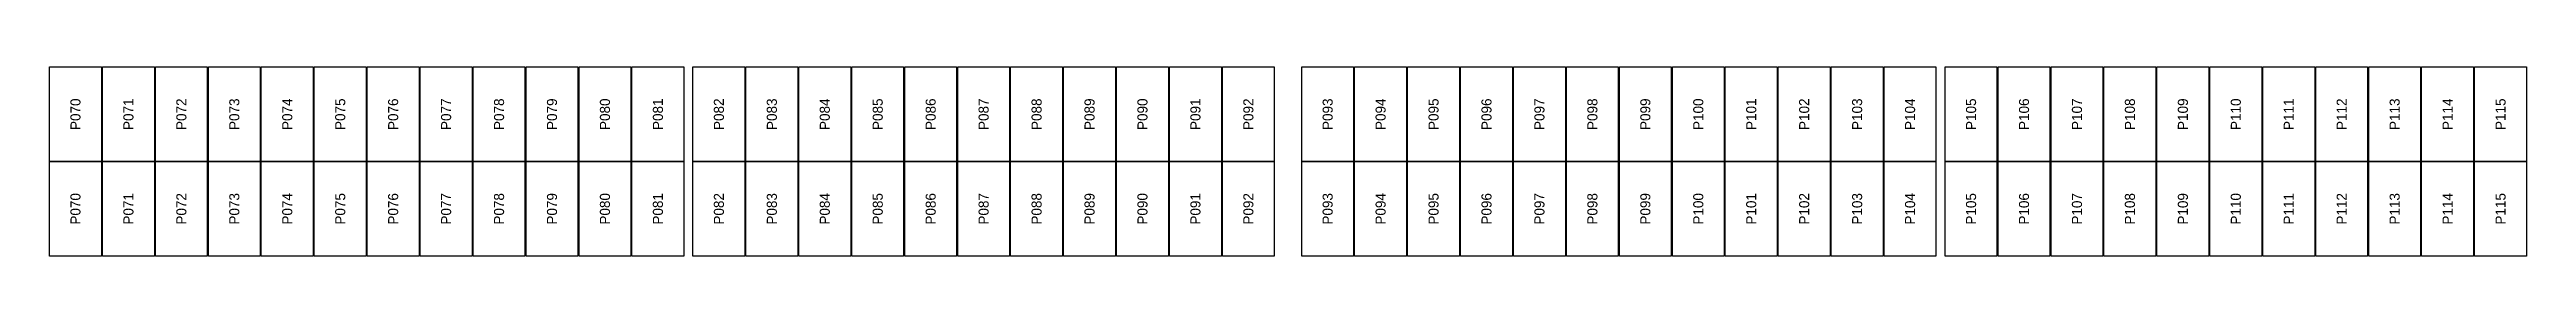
# Model space of a CAD drawing. Extents: x 296295 to 296770, y 651564 to 652121.
# Drawn here: x 296654.7 to 296708.9, y 651686 to 651690.1 of the extents above; entities that cross this region are included whole.
import ezdxf
from ezdxf.enums import TextEntityAlignment as Align

# ---------------------------------------------------------------- set-up
doc = ezdxf.new("R2010")
doc.units = 0

msp = doc.modelspace()

# ---------------------------------------------------------------- texts
at = {"layer": 'PANEL_POSITION'}
for s, p in [('P070', (296655.284, 651689.101)), ('P071', (296656.442, 651689.101)), ('P072', (296657.6, 651689.101)), ('P073', (296658.758, 651689.101)), ('P074', (296659.916, 651689.101)), ('P075', (296661.074, 651689.101)), ('P076', (296662.232, 651689.101)), ('P077', (296663.39, 651689.101)), ('P078', (296664.548, 651689.101)), ('P079', (296665.706, 651689.101)), ('P080', (296666.864, 651689.101)), ('P081', (296668.022, 651689.101)), ('P082', (296669.356, 651689.101)), ('P083', (296670.514, 651689.101)), ('P084', (296671.672, 651689.101)), ('P085', (296672.83, 651689.101)), ('P086', (296673.988, 651689.101)), ('P087', (296675.146, 651689.101)), ('P088', (296676.304, 651689.101)), ('P089', (296677.462, 651689.101)), ('P090', (296678.62, 651689.101)), ('P091', (296679.778, 651689.101)), ('P092', (296680.936, 651689.101)), ('P093', (296682.67, 651689.101)), ('P094', (296683.828, 651689.101)), ('P095', (296684.986, 651689.101)), ('P096', (296686.144, 651689.101)), ('P097', (296687.302, 651689.101)), ('P098', (296688.46, 651689.101)), ('P099', (296689.618, 651689.101)), ('P100', (296690.776, 651689.101)), ('P101', (296691.934, 651689.101)), ('P102', (296693.092, 651689.101)), ('P103', (296694.25, 651689.101)), ('P104', (296695.408, 651689.101)), ('P105', (296696.742, 651689.101)), ('P106', (296697.9, 651689.101)), ('P107', (296699.058, 651689.101)), ('P108', (296700.216, 651689.101)), ('P109', (296701.374, 651689.101)), ('P110', (296702.532, 651689.101)), ('P111', (296703.69, 651689.101)), ('P112', (296704.848, 651689.101)), ('P113', (296706.006, 651689.101)), ('P114', (296707.164, 651689.101)), ('P115', (296708.322, 651689.101)), ('P070', (296655.284, 651687.038)), ('P071', (296656.442, 651687.038)), ('P072', (296657.6, 651687.038)), ('P073', (296658.758, 651687.038)), ('P074', (296659.916, 651687.038)), ('P075', (296661.074, 651687.038)), ('P076', (296662.232, 651687.038)), ('P077', (296663.39, 651687.038)), ('P078', (296664.548, 651687.038)), ('P079', (296665.706, 651687.038)), ('P080', (296666.864, 651687.038)), ('P081', (296668.022, 651687.038)), ('P082', (296669.356, 651687.038)), ('P083', (296670.514, 651687.038)), ('P084', (296671.672, 651687.038)), ('P085', (296672.83, 651687.038)), ('P086', (296673.988, 651687.038)), ('P087', (296675.146, 651687.038)), ('P088', (296676.304, 651687.038)), ('P089', (296677.462, 651687.038)), ('P090', (296678.62, 651687.038)), ('P091', (296679.778, 651687.038)), ('P092', (296680.936, 651687.038)), ('P093', (296682.67, 651687.038)), ('P094', (296683.828, 651687.038)), ('P095', (296684.986, 651687.038)), ('P096', (296686.144, 651687.038)), ('P097', (296687.302, 651687.038)), ('P098', (296688.46, 651687.038)), ('P099', (296689.618, 651687.038)), ('P100', (296690.776, 651687.038)), ('P101', (296691.934, 651687.038)), ('P102', (296693.092, 651687.038)), ('P103', (296694.25, 651687.038)), ('P104', (296695.408, 651687.038)), ('P105', (296696.742, 651687.038)), ('P106', (296697.9, 651687.038)), ('P107', (296699.058, 651687.038)), ('P108', (296700.216, 651687.038)), ('P109', (296701.374, 651687.038)), ('P110', (296702.532, 651687.038)), ('P111', (296703.69, 651687.038)), ('P112', (296704.848, 651687.038)), ('P113', (296706.006, 651687.038)), ('P114', (296707.164, 651687.038)), ('P115', (296708.322, 651687.038))]:
    msp.add_text(s, height=0.22, rotation=90, dxfattribs=at).set_placement(p, align=Align.MIDDLE_CENTER)

# ---------------------------------------------------------------- linework, layer by layer
at = {"layer": 'PANELS_MASTER'}
for points in [[(296654.717, 651690.133), (296655.851, 651690.133), (296655.851, 651688.07), (296654.717, 651688.07)], [(296655.875, 651690.133), (296657.009, 651690.133), (296657.009, 651688.07), (296655.875, 651688.07)], [(296657.033, 651690.133), (296658.167, 651690.133), (296658.167, 651688.07), (296657.033, 651688.07)], [(296658.191, 651690.133), (296659.325, 651690.133), (296659.325, 651688.07), (296658.191, 651688.07)], [(296659.349, 651690.133), (296660.483, 651690.133), (296660.483, 651688.07), (296659.349, 651688.07)], [(296660.507, 651690.133), (296661.641, 651690.133), (296661.641, 651688.07), (296660.507, 651688.07)], [(296661.665, 651690.133), (296662.799, 651690.133), (296662.799, 651688.07), (296661.665, 651688.07)], [(296662.823, 651690.133), (296663.957, 651690.133), (296663.957, 651688.07), (296662.823, 651688.07)], [(296663.981, 651690.133), (296665.115, 651690.133), (296665.115, 651688.07), (296663.981, 651688.07)], [(296665.139, 651690.133), (296666.273, 651690.133), (296666.273, 651688.07), (296665.139, 651688.07)], [(296666.297, 651690.133), (296667.431, 651690.133), (296667.431, 651688.07), (296666.297, 651688.07)], [(296667.455, 651690.133), (296668.589, 651690.133), (296668.589, 651688.07), (296667.455, 651688.07)], [(296668.789, 651690.133), (296669.923, 651690.133), (296669.923, 651688.07), (296668.789, 651688.07)], [(296669.947, 651690.133), (296671.081, 651690.133), (296671.081, 651688.07), (296669.947, 651688.07)], [(296671.105, 651690.133), (296672.239, 651690.133), (296672.239, 651688.07), (296671.105, 651688.07)], [(296672.263, 651690.133), (296673.397, 651690.133), (296673.397, 651688.07), (296672.263, 651688.07)], [(296673.421, 651690.133), (296674.555, 651690.133), (296674.555, 651688.07), (296673.421, 651688.07)], [(296674.579, 651690.133), (296675.713, 651690.133), (296675.713, 651688.07), (296674.579, 651688.07)], [(296675.737, 651690.133), (296676.871, 651690.133), (296676.871, 651688.07), (296675.737, 651688.07)], [(296676.895, 651690.133), (296678.029, 651690.133), (296678.029, 651688.07), (296676.895, 651688.07)], [(296678.053, 651690.133), (296679.187, 651690.133), (296679.187, 651688.07), (296678.053, 651688.07)], [(296679.211, 651690.133), (296680.345, 651690.133), (296680.345, 651688.07), (296679.211, 651688.07)], [(296680.369, 651690.133), (296681.503, 651690.133), (296681.503, 651688.07), (296680.369, 651688.07)], [(296682.103, 651690.133), (296683.237, 651690.133), (296683.237, 651688.07), (296682.103, 651688.07)], [(296683.261, 651690.133), (296684.395, 651690.133), (296684.395, 651688.07), (296683.261, 651688.07)], [(296684.419, 651690.133), (296685.553, 651690.133), (296685.553, 651688.07), (296684.419, 651688.07)], [(296685.577, 651690.133), (296686.711, 651690.133), (296686.711, 651688.07), (296685.577, 651688.07)], [(296686.735, 651690.133), (296687.869, 651690.133), (296687.869, 651688.07), (296686.735, 651688.07)], [(296687.893, 651690.133), (296689.027, 651690.133), (296689.027, 651688.07), (296687.893, 651688.07)], [(296689.051, 651690.133), (296690.185, 651690.133), (296690.185, 651688.07), (296689.051, 651688.07)], [(296690.209, 651690.133), (296691.343, 651690.133), (296691.343, 651688.07), (296690.209, 651688.07)], [(296691.367, 651690.133), (296692.501, 651690.133), (296692.501, 651688.07), (296691.367, 651688.07)], [(296692.525, 651690.133), (296693.659, 651690.133), (296693.659, 651688.07), (296692.525, 651688.07)], [(296693.683, 651690.133), (296694.817, 651690.133), (296694.817, 651688.07), (296693.683, 651688.07)], [(296694.841, 651690.133), (296695.975, 651690.133), (296695.975, 651688.07), (296694.841, 651688.07)], [(296696.175, 651690.133), (296697.309, 651690.133), (296697.309, 651688.07), (296696.175, 651688.07)], [(296697.333, 651690.133), (296698.467, 651690.133), (296698.467, 651688.07), (296697.333, 651688.07)], [(296698.491, 651690.133), (296699.625, 651690.133), (296699.625, 651688.07), (296698.491, 651688.07)], [(296699.649, 651690.133), (296700.783, 651690.133), (296700.783, 651688.07), (296699.649, 651688.07)], [(296700.807, 651690.133), (296701.941, 651690.133), (296701.941, 651688.07), (296700.807, 651688.07)], [(296701.965, 651690.133), (296703.099, 651690.133), (296703.099, 651688.07), (296701.965, 651688.07)], [(296703.123, 651690.133), (296704.257, 651690.133), (296704.257, 651688.07), (296703.123, 651688.07)], [(296704.281, 651690.133), (296705.415, 651690.133), (296705.415, 651688.07), (296704.281, 651688.07)], [(296705.439, 651690.133), (296706.573, 651690.133), (296706.573, 651688.07), (296705.439, 651688.07)], [(296706.597, 651690.133), (296707.731, 651690.133), (296707.731, 651688.07), (296706.597, 651688.07)], [(296707.755, 651690.133), (296708.889, 651690.133), (296708.889, 651688.07), (296707.755, 651688.07)], [(296654.717, 651688.07), (296655.851, 651688.07), (296655.851, 651686.007), (296654.717, 651686.007)], [(296655.875, 651688.07), (296657.009, 651688.07), (296657.009, 651686.007), (296655.875, 651686.007)], [(296657.033, 651688.07), (296658.167, 651688.07), (296658.167, 651686.007), (296657.033, 651686.007)], [(296658.191, 651688.07), (296659.325, 651688.07), (296659.325, 651686.007), (296658.191, 651686.007)], [(296659.349, 651688.07), (296660.483, 651688.07), (296660.483, 651686.007), (296659.349, 651686.007)], [(296660.507, 651688.07), (296661.641, 651688.07), (296661.641, 651686.007), (296660.507, 651686.007)], [(296661.665, 651688.07), (296662.799, 651688.07), (296662.799, 651686.007), (296661.665, 651686.007)], [(296662.823, 651688.07), (296663.957, 651688.07), (296663.957, 651686.007), (296662.823, 651686.007)], [(296663.981, 651688.07), (296665.115, 651688.07), (296665.115, 651686.007), (296663.981, 651686.007)], [(296665.139, 651688.07), (296666.273, 651688.07), (296666.273, 651686.007), (296665.139, 651686.007)], [(296666.297, 651688.07), (296667.431, 651688.07), (296667.431, 651686.007), (296666.297, 651686.007)], [(296667.455, 651688.07), (296668.589, 651688.07), (296668.589, 651686.007), (296667.455, 651686.007)], [(296668.789, 651688.07), (296669.923, 651688.07), (296669.923, 651686.007), (296668.789, 651686.007)], [(296669.947, 651688.07), (296671.081, 651688.07), (296671.081, 651686.007), (296669.947, 651686.007)], [(296671.105, 651688.07), (296672.239, 651688.07), (296672.239, 651686.007), (296671.105, 651686.007)], [(296672.263, 651688.07), (296673.397, 651688.07), (296673.397, 651686.007), (296672.263, 651686.007)], [(296673.421, 651688.07), (296674.555, 651688.07), (296674.555, 651686.007), (296673.421, 651686.007)], [(296674.579, 651688.07), (296675.713, 651688.07), (296675.713, 651686.007), (296674.579, 651686.007)], [(296675.737, 651688.07), (296676.871, 651688.07), (296676.871, 651686.007), (296675.737, 651686.007)], [(296676.895, 651688.07), (296678.029, 651688.07), (296678.029, 651686.007), (296676.895, 651686.007)], [(296678.053, 651688.07), (296679.187, 651688.07), (296679.187, 651686.007), (296678.053, 651686.007)], [(296679.211, 651688.07), (296680.345, 651688.07), (296680.345, 651686.007), (296679.211, 651686.007)], [(296680.369, 651688.07), (296681.503, 651688.07), (296681.503, 651686.007), (296680.369, 651686.007)], [(296682.103, 651688.07), (296683.237, 651688.07), (296683.237, 651686.007), (296682.103, 651686.007)], [(296683.261, 651688.07), (296684.395, 651688.07), (296684.395, 651686.007), (296683.261, 651686.007)], [(296684.419, 651688.07), (296685.553, 651688.07), (296685.553, 651686.007), (296684.419, 651686.007)], [(296685.577, 651688.07), (296686.711, 651688.07), (296686.711, 651686.007), (296685.577, 651686.007)], [(296686.735, 651688.07), (296687.869, 651688.07), (296687.869, 651686.007), (296686.735, 651686.007)], [(296687.893, 651688.07), (296689.027, 651688.07), (296689.027, 651686.007), (296687.893, 651686.007)], [(296689.051, 651688.07), (296690.185, 651688.07), (296690.185, 651686.007), (296689.051, 651686.007)], [(296690.209, 651688.07), (296691.343, 651688.07), (296691.343, 651686.007), (296690.209, 651686.007)], [(296691.367, 651688.07), (296692.501, 651688.07), (296692.501, 651686.007), (296691.367, 651686.007)], [(296692.525, 651688.07), (296693.659, 651688.07), (296693.659, 651686.007), (296692.525, 651686.007)], [(296693.683, 651688.07), (296694.817, 651688.07), (296694.817, 651686.007), (296693.683, 651686.007)], [(296694.841, 651688.07), (296695.975, 651688.07), (296695.975, 651686.007), (296694.841, 651686.007)], [(296696.175, 651688.07), (296697.309, 651688.07), (296697.309, 651686.007), (296696.175, 651686.007)], [(296697.333, 651688.07), (296698.467, 651688.07), (296698.467, 651686.007), (296697.333, 651686.007)], [(296698.491, 651688.07), (296699.625, 651688.07), (296699.625, 651686.007), (296698.491, 651686.007)], [(296699.649, 651688.07), (296700.783, 651688.07), (296700.783, 651686.007), (296699.649, 651686.007)], [(296700.807, 651688.07), (296701.941, 651688.07), (296701.941, 651686.007), (296700.807, 651686.007)], [(296701.965, 651688.07), (296703.099, 651688.07), (296703.099, 651686.007), (296701.965, 651686.007)], [(296703.123, 651688.07), (296704.257, 651688.07), (296704.257, 651686.007), (296703.123, 651686.007)], [(296704.281, 651688.07), (296705.415, 651688.07), (296705.415, 651686.007), (296704.281, 651686.007)], [(296705.439, 651688.07), (296706.573, 651688.07), (296706.573, 651686.007), (296705.439, 651686.007)], [(296706.597, 651688.07), (296707.731, 651688.07), (296707.731, 651686.007), (296706.597, 651686.007)], [(296707.755, 651688.07), (296708.889, 651688.07), (296708.889, 651686.007), (296707.755, 651686.007)]]:
    msp.add_lwpolyline(points, close=True, dxfattribs=at)

msp.set_redraw_order([(e.dxf.handle, doc.entitydb.next_handle()) for e in msp.query("TEXT MTEXT ATTDEF DIMENSION ARC_DIMENSION")])  # texts and dimensions are drawn at this point

doc.saveas('drawing.dxf')
